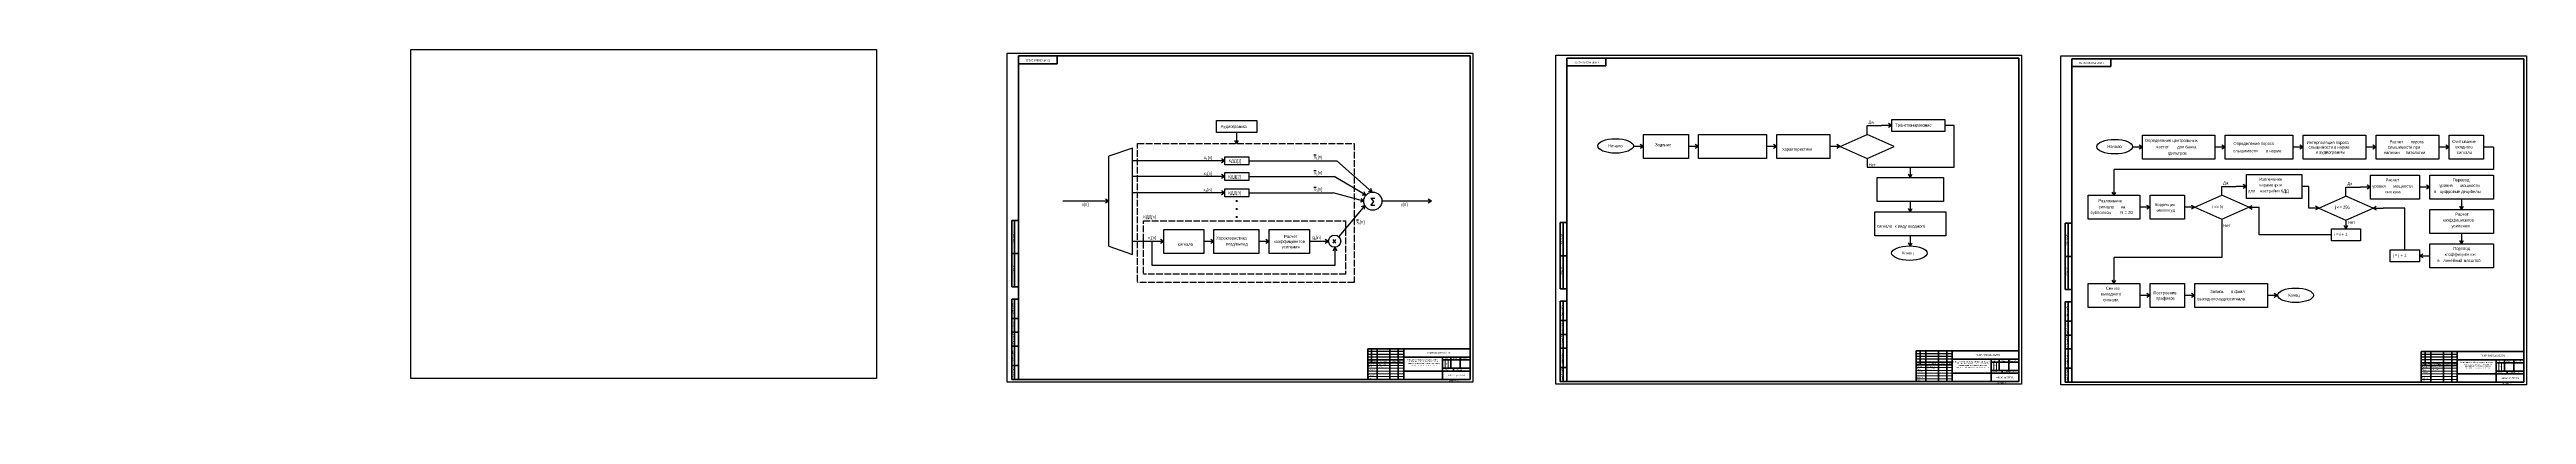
# Model space of a CAD drawing. Extents: x 21 to 4495, y 15 to 674.
import ezdxf

# ---------------------------------------------------------------- set-up
doc = ezdxf.new("R2010")
doc.units = 0
doc.header["$MEASUREMENT"] = 0
doc.linetypes.add('ACAD_ISO02W100', pattern=[15, 12, -3])
doc.layers.get('0').update_dxf_attribs({"linetype": 'CONTINUOUS'})
doc.layers.add('4-текст', color=7, linetype='CONTINUOUS', true_color=0x00ad00)
doc.layers.add('KONTUR', color=7, linetype='CONTINUOUS')
doc.layers.add('PDF_Solid Fills', color=7, linetype='CONTINUOUS')
for name, color, linetype, lineweight in [('Основная', 7, 'CONTINUOUS', 40), ('текст', 7, 'CONTINUOUS', 30), ('тонкая', 7, 'CONTINUOUS', 20)]:
    doc.layers.add(name, color=color, linetype=linetype, lineweight=lineweight)
doc.styles.add('стиль1', font='romans.shx', dxfattribs={"width": 0.75, "oblique": 15, "height": 3.5})

msp = doc.modelspace()

# ---------------------------------------------------------------- hatches: boundary and pattern name
at = {"layer": 'PDF_Solid Fills', "transparency": 33554559}
h = msp.add_hatch(color=0, dxfattribs=at)
h.paths.add_polyline_path([(2164, 369.9), (2164, 373.5), (2167.6, 373.5), (2167.6, 369.9)], flags=0)
h.paths.add_polyline_path([(2164, 384.5), (2164, 388.1), (2167.6, 388.1), (2167.6, 384.5)], flags=0)
h.paths.add_polyline_path([(2164, 399), (2164, 402.7), (2167.6, 402.7), (2167.6, 399)], flags=0)
at = {"layer": 'PDF_Solid Fills', "true_color": 0xffffff, "transparency": 33554559}
h = msp.add_hatch(color=7, dxfattribs=at)
h.paths.add_polyline_path([(22.8, 15.8, 0.024557), (22.8, 15.9)], flags=0)
h.paths.add_polyline_path([(22.8, 15.7, 0.024606), (22.8, 15.8)], flags=0)
h.paths.add_polyline_path([(22.8, 15.7, 0.024582), (22.8, 15.7)], flags=0)
h.paths.add_polyline_path([(22.8, 15.6, 0.02457), (22.8, 15.7)], flags=0)
h.paths.add_polyline_path([(22.7, 15.5, 0.024549), (22.8, 15.6)], flags=0)
h.paths.add_polyline_path([(22.7, 15.5, 0.024592), (22.7, 15.5)], flags=0)
h.paths.add_polyline_path([(22.7, 15.4, 0.024553), (22.7, 15.5)], flags=0)
h.paths.add_polyline_path([(22.6, 15.4, 0.024569), (22.7, 15.4)], flags=0)
h.paths.add_polyline_path([(22.6, 15.3, 0.024551), (22.6, 15.4)], flags=0)
h.paths.add_polyline_path([(22.5, 15.3, 0.024539), (22.6, 15.3)], flags=0)
h.paths.add_polyline_path([(22.5, 15.3, 0.024573), (22.5, 15.3)], flags=0)
h.paths.add_polyline_path([(22.4, 15.2, 0.024585), (22.5, 15.3)], flags=0)
h.paths.add_polyline_path([(22.3, 15.2, 0.024575), (22.4, 15.2)], flags=0)
h.paths.add_polyline_path([(22.3, 15.2, 0.024563), (22.3, 15.2)], flags=0)
h.paths.add_polyline_path([(22.2, 15.2, 0.024584), (22.3, 15.2)], flags=0)
h.paths.add_polyline_path([(22.1, 15.2, 0.024554), (22.2, 15.2)], flags=0)
h.paths.add_polyline_path([(22.1, 15.2, 0.024554), (22.1, 15.2)], flags=0)
h.paths.add_polyline_path([(22, 15.2, 0.024598), (22.1, 15.2)], flags=0)
h.paths.add_polyline_path([(21.9, 15.2, 0.024559), (22, 15.2)], flags=0)
h.paths.add_polyline_path([(21.9, 15.2, 0.024569), (21.9, 15.2)], flags=0)
h.paths.add_polyline_path([(21.8, 15.3, 0.024575), (21.9, 15.2)], flags=0)
h.paths.add_polyline_path([(21.8, 15.3, 0.024549), (21.8, 15.3)], flags=0)
h.paths.add_polyline_path([(21.7, 15.3, 0.024569), (21.8, 15.3)], flags=0)
h.paths.add_polyline_path([(21.7, 15.4, 0.024557), (21.7, 15.3)], flags=0)
h.paths.add_polyline_path([(21.6, 15.4, 0.024556), (21.7, 15.4)], flags=0)
h.paths.add_polyline_path([(21.6, 15.5, 0.024588), (21.6, 15.4)], flags=0)
h.paths.add_polyline_path([(21.5, 15.5, 0.024557), (21.6, 15.5)], flags=0)
h.paths.add_polyline_path([(21.5, 15.6, 0.024539), (21.5, 15.5)], flags=0)
h.paths.add_polyline_path([(21.5, 15.7, 0.024562), (21.5, 15.6)], flags=0)
h.paths.add_polyline_path([(21.5, 15.7, 0.024523), (21.5, 15.7)], flags=0)
h.paths.add_polyline_path([(21.5, 15.8, 0.024567), (21.5, 15.7)], flags=0)
h.paths.add_polyline_path([(21.5, 15.9, 0.024536), (21.5, 15.8)], flags=0)
h.paths.add_polyline_path([(21.5, 15.9, 0.024535), (21.5, 15.9)], flags=0)
h.paths.add_polyline_path([(21.5, 16, 0.024563), (21.5, 15.9)], flags=0)
h.paths.add_polyline_path([(21.5, 16.1, 0.024533), (21.5, 16)], flags=0)
h.paths.add_polyline_path([(21.5, 16.1, 0.024546), (21.5, 16.1)], flags=0)
h.paths.add_polyline_path([(21.5, 16.2, 0.024538), (21.5, 16.1)], flags=0)
h.paths.add_polyline_path([(21.6, 16.2, 0.024556), (21.5, 16.2)], flags=0)
h.paths.add_polyline_path([(21.6, 16.3, 0.024589), (21.6, 16.2)], flags=0)
h.paths.add_polyline_path([(21.7, 16.3, 0.024542), (21.6, 16.3)], flags=0)
h.paths.add_polyline_path([(21.7, 16.4, 0.024539), (21.7, 16.3)], flags=0)
h.paths.add_polyline_path([(21.8, 16.4, 0.024567), (21.7, 16.4)], flags=0)
h.paths.add_polyline_path([(21.8, 16.5, 0.024556), (21.8, 16.4)], flags=0)
h.paths.add_polyline_path([(21.9, 16.5, 0.024584), (21.8, 16.5)], flags=0)
h.paths.add_polyline_path([(21.9, 16.5, 0.024553), (21.9, 16.5)], flags=0)
h.paths.add_polyline_path([(22, 16.5, 0.024562), (21.9, 16.5)], flags=0)
h.paths.add_polyline_path([(22.1, 16.5, 0.024558), (22, 16.5)], flags=0)
h.paths.add_polyline_path([(22.1, 16.5, 0.02453), (22.1, 16.5)], flags=0)
h.paths.add_polyline_path([(22.2, 16.5, 0.02453), (22.1, 16.5)], flags=0)
h.paths.add_polyline_path([(22.3, 16.5, 0.024565), (22.2, 16.5)], flags=0)
h.paths.add_polyline_path([(22.3, 16.5, 0.024566), (22.3, 16.5)], flags=0)
h.paths.add_polyline_path([(22.4, 16.5, 0.02456), (22.3, 16.5)], flags=0)
h.paths.add_polyline_path([(22.5, 16.5, 0.024548), (22.4, 16.5)], flags=0)
h.paths.add_polyline_path([(22.5, 16.4, 0.024587), (22.5, 16.5)], flags=0)
h.paths.add_polyline_path([(22.6, 16.4, 0.024543), (22.5, 16.4)], flags=0)
h.paths.add_polyline_path([(22.6, 16.3, 0.024556), (22.6, 16.4)], flags=0)
h.paths.add_polyline_path([(22.7, 16.3, 0.024541), (22.6, 16.3)], flags=0)
h.paths.add_polyline_path([(22.7, 16.2, 0.024554), (22.7, 16.3)], flags=0)
h.paths.add_polyline_path([(22.7, 16.2, 0.024581), (22.7, 16.2)], flags=0)
h.paths.add_polyline_path([(22.8, 16.1, 0.024559), (22.7, 16.2)], flags=0)
h.paths.add_polyline_path([(22.8, 16.1, 0.024561), (22.8, 16.1)], flags=0)
h.paths.add_polyline_path([(22.8, 16, 0.024573), (22.8, 16.1)], flags=0)
h.paths.add_polyline_path([(22.8, 15.9, 0.024583), (22.8, 16)], flags=0)
h.paths.add_polyline_path([(22.8, 15.9, 0.024557), (22.8, 15.9)], flags=0)

# ---------------------------------------------------------------- linework, layer by layer
at = {"linetype": 'ByBlock'}
for p, q in [((3304.4, 520.9), (3304.4, 536.9)), ((3304.4, 536.9), (3330.4, 536.9)), ((3348.9, 536.9), (3330.4, 536.9)), ((3461.5, 536.9), (3444.8, 536.9)), ((3461.5, 461.6), (3461.5, 536.9)), ((1977.5, 496.2), (1935, 481.6)), ((1977.5, 304.3), (1977.5, 496.2)), ((2165.9, 504.3), (2165.9, 524.2)), ((2900.3, 499.2), (2882.3, 499.2)), ((3000.1, 499.2), (2981.7, 499.2)), ((3141.2, 499.2), (3122.7, 499.2)), ((3255.6, 499.2), (3237.1, 499.2)), ((3255.6, 499.2), (3304.4, 520.9)), ((3255.6, 499.2), (3304.4, 477.6)), ((3353.3, 499.2), (3304.4, 520.9)), ((3304.4, 477.6), (3353.3, 499.2)), ((3802, 498), (3784, 498)), ((3951.1, 498), (3932.6, 498)), ((4092.2, 498), (4073.7, 498)), ((4223.9, 498), (4205.5, 498)), ((4355.7, 498), (4337.2, 498)), ((4436.2, 498), (4417.7, 498)), ((4436.2, 498), (4436.2, 457.7)), ((1935, 318.9), (1935, 481.6)), ((2144.2, 473.3), (1977.5, 473.3)), ((2187.8, 473.3), (2346.6, 473.3)), ((2410.4, 416.6), (2346.7, 473.2)), ((3304.4, 477.6), (3304.4, 461.6)), ((3304.4, 461.6), (3461.5, 461.6)), ((3382.6, 443.1), (3382.6, 461.6)), ((4436.2, 457.7), (3750.5, 457.7)), ((3750.5, 411), (3750.5, 457.7)), ((2144.2, 445), (1977.5, 445)), ((2144.2, 415.4), (1977.5, 415.4)), ((2187.8, 445), (2341.7, 445)), ((2187.8, 415.4), (2339.8, 415.4)), ((2395.3, 400.4), (2339.8, 415.4)), ((2399.2, 411.3), (2341.7, 445)), ((2407.9, 405.9), (2413.1, 399.6)), ((2407.9, 405.9), (2415.3, 405.9)), ((3896.2, 389.3), (3945, 411)), ((3945, 411), (3945, 427)), ((3945, 427), (3971, 427)), ((3993.9, 389.3), (3945, 411)), ((3989.5, 427), (3971, 427)), ((4102.1, 427), (4089.9, 427)), ((4102.1, 388), (4102.1, 427)), ((4120.6, 388), (4169.4, 409.7)), ((4169.4, 409.7), (4169.4, 425.7)), ((4169.4, 425.7), (4195.4, 425.7)), ((4218.3, 387.9), (4169.4, 409.7)), ((4213.9, 425.7), (4195.4, 425.7)), ((4320.7, 425.7), (4302.2, 425.7)), ((4378.5, 385.5), (4378.5, 404)), ((1935, 400.2), (1851.7, 400.2)), ((2397.2, 392.8), (2350.2, 336.3)), ((2413.1, 399.6), (2407.9, 393)), ((2407.9, 393), (2415.3, 393)), ((2517.6, 400.4), (2428, 400.4)), ((3382.6, 381.2), (3382.6, 399.7)), ((3815.7, 389.3), (3797.2, 389.3)), ((3896.2, 389.3), (3877.7, 389.3)), ((3896.2, 389.3), (3945, 367.7)), ((3945, 367.7), (3993.9, 389.3)), ((3945, 367.7), (3945, 351.7)), ((3993.9, 389.3), (4012.4, 389.3)), ((4012.4, 339.5), (4012.4, 389.3)), ((4120.6, 388), (4102.1, 388)), ((4120.6, 388), (4169.4, 366.3)), ((4169.4, 366.3), (4218.3, 387.9)), ((4169.4, 366.3), (4169.4, 350.3)), ((4218.3, 387.9), (4236.8, 387.9)), ((4275.9, 387.9), (4236.8, 387.9)), ((4275.9, 312.7), (4275.9, 387.9)), ((1935, 318.9), (1977.5, 304.3)), ((2033.9, 327.7), (1977.5, 327.7)), ((2012.9, 284), (2012.9, 327.7)), ((2124.7, 327.7), (2106.7, 327.7)), ((2224.5, 327.7), (2206, 327.7)), ((2331.6, 327.7), (2297.3, 327.4)), ((2340.2, 324.4), (2344.8, 331.1)), ((2345, 324.3), (2340.3, 331.1)), ((2343.2, 316.8), (2343.2, 284)), ((3382.6, 319.3), (3382.6, 337.8)), ((3945, 351.7), (3945, 298.5)), ((4143.1, 339.5), (4012.4, 339.5)), ((4378.5, 323.6), (4378.5, 342.1)), ((2343.2, 284), (2012.9, 284)), ((3945, 298.5), (3750.5, 298.5)), ((3750.5, 251.8), (3750.5, 298.5)), ((4302.2, 301.9), (4320.7, 301.9)), ((3815.7, 230.1), (3797.2, 230.1)), ((3896.2, 230.1), (3877.7, 230.1)), ((4045.5, 230.1), (4027.5, 230.1))]:
    msp.add_line(p, q, dxfattribs=at)
at = {"linetype": 'ACAD_ISO02W100'}
for p, q in [((3348.9, 536.9), (3343, 540.4)), ((3348.9, 536.9), (3343, 533.4)), ((1986.8, 255.5), (1986.8, 504.3)), ((1986.8, 504.3), (2378, 504.3)), ((2165.9, 504.3), (2162.4, 510.2)), ((2165.9, 504.3), (2169.3, 510.2)), ((2378, 504.3), (2378, 253.7)), ((2900.3, 499.2), (2894.4, 502.7)), ((2900.3, 499.2), (2894.4, 495.7)), ((3000.1, 499.2), (2994.2, 502.7)), ((3000.1, 499.2), (2994.2, 495.7)), ((3141.2, 499.2), (3135.3, 502.7)), ((3141.2, 499.2), (3135.3, 495.7)), ((3255.6, 499.2), (3249.7, 502.7)), ((3255.6, 499.2), (3249.7, 495.7)), ((3802, 498), (3796.1, 501.5)), ((3802, 498), (3796.1, 494.5)), ((3951.1, 498), (3945.2, 501.5)), ((3951.1, 498), (3945.2, 494.5)), ((4092.2, 498), (4086.3, 501.5)), ((4092.2, 498), (4086.3, 494.5)), ((4223.9, 498), (4218, 501.5)), ((4223.9, 498), (4218, 494.5)), ((4355.7, 498), (4349.8, 501.5)), ((4355.7, 498), (4349.8, 494.5)), ((2144.2, 473.3), (2138.3, 476.7)), ((2144.2, 473.3), (2138.3, 469.8)), ((2144.2, 445), (2138.3, 448.4)), ((3382.6, 443.1), (3379.1, 449)), ((3382.6, 443.1), (3386, 449)), ((1935, 400.2), (1929.1, 403.7)), ((2144.2, 445), (2138.3, 441.5)), ((2144.2, 415.4), (2138.3, 418.9)), ((2144.2, 415.4), (2138.3, 412)), ((2395.3, 400.4), (2390.5, 405.3)), ((2399.2, 411.3), (2392.4, 411.3)), ((2399.2, 411.3), (2395.9, 417.3)), ((2410.4, 416.6), (2403.7, 417.9)), ((2410.4, 416.6), (2408.3, 423.1)), ((2517.6, 400.4), (2511.7, 403.8)), ((3750.5, 411), (3747.1, 416.9)), ((3750.5, 411), (3754, 416.9)), ((3989.5, 427), (3983.6, 430.5)), ((3989.5, 427), (3983.6, 423.5)), ((4213.9, 425.7), (4208, 429.1)), ((4213.9, 425.7), (4208, 422.2)), ((4320.7, 425.7), (4314.8, 429.1)), ((4320.7, 425.7), (4314.8, 422.2)), ((1935, 400.2), (1929.1, 396.8)), ((1997.5, 269.6), (1997.5, 364.6)), ((1997.5, 364.6), (2362.6, 364.6)), ((2362.6, 364.6), (2362.6, 268.6)), ((2395.3, 400.4), (2388.7, 398.6)), ((2397.2, 392.8), (2390.8, 390.4)), ((2397.2, 392.8), (2396.1, 386)), ((2517.6, 400.4), (2511.7, 396.9)), ((3382.6, 381.2), (3379.1, 387.1)), ((3382.6, 381.2), (3386, 387.1)), ((3815.7, 389.3), (3809.8, 392.8)), ((3815.7, 389.3), (3809.8, 385.8)), ((3896.2, 389.3), (3890.3, 392.8)), ((3896.2, 389.3), (3890.3, 385.8)), ((3993.9, 389.3), (3999.8, 392.8)), ((3993.9, 389.3), (3999.8, 385.8)), ((4120.6, 388), (4114.7, 391.4)), ((4120.6, 388), (4114.7, 384.5)), ((4218.3, 387.9), (4224.2, 391.4)), ((4218.3, 387.9), (4224.2, 384.5)), ((4378.5, 385.5), (4375, 391.4)), ((4378.5, 385.5), (4381.9, 391.4)), ((2033.9, 327.7), (2028, 331.1)), ((2033.9, 327.7), (2028, 324.2)), ((2124.7, 327.7), (2118.8, 331.1)), ((2124.7, 327.7), (2118.8, 324.2)), ((2224.5, 327.7), (2218.6, 331.1)), ((2224.5, 327.7), (2218.6, 324.2)), ((2331.6, 327.7), (2325.7, 331.1)), ((2331.6, 327.7), (2325.7, 324.2)), ((2343.2, 316.8), (2339.7, 310.9)), ((2343.2, 316.8), (2346.7, 310.9)), ((3382.6, 319.3), (3379.1, 325.2)), ((3382.6, 319.3), (3386, 325.2)), ((4169.4, 350.3), (4166, 356.2)), ((4169.4, 350.3), (4172.9, 356.2)), ((4378.5, 323.6), (4375, 329.5)), ((4378.5, 323.6), (4381.9, 329.5)), ((2362.6, 268.6), (1997.5, 268.6)), ((4302.2, 301.9), (4308.1, 305.3)), ((4302.2, 301.9), (4308.1, 298.4)), ((2378, 253.7), (1986.8, 253.7)), ((3750.5, 251.8), (3747.1, 257.7)), ((3750.5, 251.8), (3754, 257.7)), ((3815.7, 230.1), (3809.8, 233.5)), ((3815.7, 230.1), (3809.8, 226.6)), ((3896.2, 230.1), (3890.3, 233.5)), ((3896.2, 230.1), (3890.3, 226.6)), ((4045.5, 230.1), (4039.6, 233.5)), ((4045.5, 230.1), (4039.6, 226.6))]:
    msp.add_line(p, q, dxfattribs=at)
for p, q in [((2467.5, 128.6), (2402.5, 128.6)), ((2467.5, 123.6), (2402.5, 123.6)), ((2467.5, 118.6), (2402.5, 118.6)), ((3458.3, 124.8), (3393.3, 124.8)), ((3458.3, 119.8), (3393.3, 119.8)), ((3458.3, 114.8), (3393.3, 114.8)), ((4370.5, 123.6), (4305.5, 123.6)), ((4370.5, 118.6), (4305.5, 118.6)), ((4370.5, 113.6), (4305.5, 113.6)), ((2537.5, 78.6), (2537.5, 78.6)), ((3528.3, 74.8), (3528.3, 74.8)), ((4440.5, 73.6), (4440.5, 73.6))]:
    msp.add_line(p, q)
at = {"lineweight": 50}
for p, q in [((2467.5, 113.6), (2402.5, 113.6)), ((2467.5, 108.6), (2402.5, 108.6)), ((3458.3, 109.8), (3393.3, 109.8)), ((3458.3, 104.8), (3393.3, 104.8)), ((4370.5, 108.6), (4305.5, 108.6)), ((4370.5, 103.6), (4305.5, 103.6))]:
    msp.add_line(p, q, dxfattribs=at)
at = {"linetype": 'ByBlock'}
for points in [[(2202.1, 524.2), (2129.6, 524.2), (2129.6, 546), (2202.1, 546)], [(3444.8, 526.1), (3348.9, 526.1), (3348.9, 547.8), (3444.8, 547.8)], [(2981.7, 477.5), (2900.3, 477.5), (2900.3, 520.9), (2981.7, 520.9)], [(3122.7, 477.5), (3000.1, 477.5), (3000.1, 520.9), (3122.7, 520.9)], [(3237.1, 477.5), (3141.2, 477.5), (3141.2, 520.9), (3237.1, 520.9)], [(3932.6, 476.3), (3802, 476.3), (3802, 519.7), (3932.6, 519.7)], [(4073.7, 476.3), (3951.1, 476.3), (3951.1, 519.7), (4073.7, 519.7)], [(4205.5, 476.3), (4092.2, 476.3), (4092.2, 519.7), (4205.5, 519.7)], [(4337.2, 476.3), (4223.9, 476.3), (4223.9, 519.7), (4337.2, 519.7)], [(4417.7, 476.3), (4355.7, 476.3), (4355.7, 519.7), (4417.7, 519.7)], [(2187.8, 466), (2144.2, 466), (2144.2, 480.5), (2187.8, 480.5)], [(2187.8, 437.7), (2144.2, 437.7), (2144.2, 452.2), (2187.8, 452.2)], [(4089.9, 405.3), (3989.5, 405.3), (3989.5, 448.7), (4089.9, 448.7)], [(2187.8, 408.1), (2144.2, 408.1), (2144.2, 422.7), (2187.8, 422.7)], [(3442.3, 399.7), (3322.8, 399.7), (3322.8, 443.1), (3442.3, 443.1)], [(3797.2, 367.6), (3703.8, 367.6), (3703.8, 411), (3797.2, 411)], [(3877.7, 367.6), (3815.7, 367.6), (3815.7, 411), (3877.7, 411)], [(4302.2, 404), (4213.9, 404), (4213.9, 447.4), (4302.2, 447.4)], [(4436.2, 404), (4320.7, 404), (4320.7, 447.4), (4436.2, 447.4)], [(3446.5, 337.8), (3318.6, 337.8), (3318.6, 381.2), (3446.5, 381.2)], [(4436.2, 342.1), (4320.7, 342.1), (4320.7, 385.5), (4436.2, 385.5)], [(2106.7, 306), (2033.9, 306), (2033.9, 349.4), (2106.7, 349.4)], [(2206, 306), (2124.7, 306), (2124.7, 349.4), (2206, 349.4)], [(2297.3, 306), (2224.5, 306), (2224.5, 349.4), (2297.3, 349.4)], [(4195.8, 328.6), (4143.1, 328.6), (4143.1, 350.3), (4195.8, 350.3)], [(4436.2, 280.2), (4320.7, 280.2), (4320.7, 323.6), (4436.2, 323.6)], [(4302.2, 291), (4249.5, 291), (4249.5, 312.7), (4302.2, 312.7)], [(3797.2, 208.4), (3703.8, 208.4), (3703.8, 251.8), (3797.2, 251.8)], [(3877.7, 208.4), (3815.7, 208.4), (3815.7, 251.8), (3877.7, 251.8)], [(4027.5, 208.4), (3896.2, 208.4), (3896.2, 251.8), (4027.5, 251.8)]]:
    msp.add_lwpolyline(points, close=True, dxfattribs=at)
for centre, radius in [((2411.6, 400.4), 16.4), ((2342.7, 328.2), 11)]:
    msp.add_circle(centre, radius, dxfattribs=at)
for centre in [(2850.1, 500.1), (3751.8, 498.8), (3381, 306.5), (4078.4, 230.4)]:
    msp.add_ellipse(centre, major_axis=(32.2, 0), ratio=0.40625, dxfattribs=at)
at = {"layer": 'KONTUR'}
for p, q in [((674.1, 80.2), (674.1, 674.2)), ((674.1, 674.2), (1515.1, 674.2)), ((1515.1, 674.2), (1515.1, 80.2)), ((1751.5, 73.6), (1751.5, 667.6)), ((1751.5, 667.6), (2592.5, 667.6)), ((2592.5, 667.6), (2592.5, 73.6)), ((2742.3, 69.8), (2742.3, 663.8)), ((2742.3, 663.8), (3583.3, 663.8)), ((3583.3, 663.8), (3583.3, 69.8)), ((3654.5, 68.6), (3654.5, 662.6)), ((3654.5, 662.6), (4495.5, 662.6)), ((4495.5, 662.6), (4495.5, 68.6)), ((1515.1, 80.2), (674.1, 80.2)), ((2592.5, 73.6), (1751.5, 73.6)), ((3583.3, 69.8), (2742.3, 69.8)), ((4495.5, 68.6), (3654.5, 68.6))]:
    msp.add_line(p, q, dxfattribs=at)
at = {"layer": 'Основная'}
for p, q in [((1771.5, 118.6), (1771.5, 662.6)), ((2587.5, 662.6), (1771.5, 662.6)), ((1841.5, 648.6), (1771.5, 648.6)), ((1841.5, 648.6), (1841.5, 662.6)), ((2587.5, 78.6), (2587.5, 662.6)), ((2762.3, 114.8), (2762.3, 658.8)), ((3578.3, 658.8), (2762.3, 658.8)), ((2832.3, 644.8), (2762.3, 644.8)), ((2832.3, 644.8), (2832.3, 658.8)), ((3578.3, 74.8), (3578.3, 658.8)), ((3674.5, 113.6), (3674.5, 657.6)), ((4490.5, 657.6), (3674.5, 657.6)), ((3744.5, 643.6), (3674.5, 643.6)), ((3744.5, 643.6), (3744.5, 657.6)), ((4490.5, 73.6), (4490.5, 657.6)), ((1759.5, 365.6), (1759.5, 245.6)), ((1771.5, 365.6), (1759.5, 365.6)), ((1764.5, 245.6), (1764.5, 365.6)), ((2750.3, 361.8), (2750.3, 241.8)), ((2762.3, 361.8), (2750.3, 361.8)), ((2755.3, 241.8), (2755.3, 361.8)), ((3662.5, 360.6), (3662.5, 240.6)), ((3674.5, 360.6), (3662.5, 360.6)), ((3667.5, 240.6), (3667.5, 360.6)), ((1771.5, 305.6), (1759.5, 305.6)), ((2762.3, 301.8), (2750.3, 301.8)), ((3674.5, 300.6), (3662.5, 300.6)), ((1771.5, 245.6), (1759.5, 245.6)), ((2762.3, 241.8), (2750.3, 241.8)), ((3674.5, 240.6), (3662.5, 240.6)), ((1759.5, 78.6), (1759.5, 223.6)), ((1771.5, 223.6), (1759.5, 223.6)), ((1771.5, 188.6), (1759.5, 188.6)), ((1764.5, 78.6), (1764.5, 223.6)), ((2750.3, 74.8), (2750.3, 219.8)), ((2762.3, 219.8), (2750.3, 219.8)), ((2762.3, 184.8), (2750.3, 184.8)), ((2755.3, 74.8), (2755.3, 219.8)), ((3662.5, 73.6), (3662.5, 218.6)), ((3674.5, 218.6), (3662.5, 218.6)), ((3674.5, 183.6), (3662.5, 183.6)), ((3667.5, 73.6), (3667.5, 218.6)), ((1771.5, 163.6), (1759.5, 163.6)), ((1771.5, 138.6), (1759.5, 138.6)), ((2762.3, 159.8), (2750.3, 159.8)), ((2762.3, 134.8), (2750.3, 134.8)), ((3674.5, 158.6), (3662.5, 158.6)), ((1771.5, 103.6), (1759.5, 103.6)), ((1771.5, 78.6), (1771.5, 118.6)), ((2402.5, 133.6), (2402.5, 78.6)), ((2587.5, 133.6), (2402.5, 133.6)), ((2409.5, 108.6), (2409.5, 133.6)), ((2419.5, 133.6), (2419.5, 78.6)), ((2442.5, 78.6), (2442.5, 133.6)), ((2457.5, 133.6), (2457.5, 78.6)), ((2467.5, 133.6), (2467.5, 78.6)), ((2467.5, 118.6), (2587.5, 118.6)), ((2587.5, 93.6), (2467.5, 93.6)), ((2537.5, 118.6), (2537.5, 78.6)), ((2537.5, 113.6), (2587.5, 113.6)), ((2587.5, 98.6), (2537.5, 98.6)), ((2552.5, 118.6), (2552.5, 98.6)), ((2557.5, 98.6), (2557.5, 93.6)), ((2569.5, 118.6), (2569.5, 98.6)), ((2762.3, 99.8), (2750.3, 99.8)), ((2762.3, 74.8), (2762.3, 114.8)), ((3393.3, 129.8), (3393.3, 74.8)), ((3578.3, 129.8), (3393.3, 129.8)), ((3400.3, 104.8), (3400.3, 129.8)), ((3410.3, 129.8), (3410.3, 74.8)), ((3433.3, 74.8), (3433.3, 129.8)), ((3448.3, 129.8), (3448.3, 74.8)), ((3458.3, 129.8), (3458.3, 74.8)), ((3458.3, 114.8), (3578.3, 114.8)), ((3578.3, 89.8), (3458.3, 89.8)), ((3528.3, 114.8), (3528.3, 74.8)), ((3528.3, 109.8), (3578.3, 109.8)), ((3578.3, 94.8), (3528.3, 94.8)), ((3543.3, 114.8), (3543.3, 94.8)), ((3548.3, 94.8), (3548.3, 89.8)), ((3560.3, 114.8), (3560.3, 94.8)), ((3674.5, 133.6), (3662.5, 133.6)), ((3674.5, 98.6), (3662.5, 98.6)), ((3674.5, 73.6), (3674.5, 113.6)), ((4305.5, 128.6), (4305.5, 73.6)), ((4490.5, 128.6), (4305.5, 128.6)), ((4312.5, 103.6), (4312.5, 128.6)), ((4322.5, 128.6), (4322.5, 73.6)), ((4345.5, 73.6), (4345.5, 128.6)), ((4360.5, 128.6), (4360.5, 73.6)), ((4370.5, 128.6), (4370.5, 73.6)), ((4370.5, 113.6), (4490.5, 113.6)), ((4440.5, 113.6), (4440.5, 73.6)), ((4440.5, 108.6), (4490.5, 108.6)), ((4490.5, 93.6), (4440.5, 93.6)), ((4455.5, 113.6), (4455.5, 93.6)), ((4460.5, 93.6), (4460.5, 88.6)), ((4472.5, 113.6), (4472.5, 93.6)), ((2587.5, 78.6), (1759.5, 78.6)), ((3578.3, 74.8), (2750.3, 74.8)), ((4490.5, 73.6), (3662.5, 73.6)), ((4490.5, 88.6), (4370.5, 88.6))]:
    msp.add_line(p, q, dxfattribs=at)
at = {"layer": 'тонкая'}
for p, q in [((2402.5, 103.6), (2467.5, 103.6)), ((2467.5, 98.6), (2402.5, 98.6)), ((2467.5, 93.6), (2402.5, 93.6)), ((2542.5, 113.4), (2542.5, 98.6)), ((2547.6, 113.4), (2547.6, 98.6)), ((3393.3, 99.8), (3458.3, 99.8)), ((3458.3, 94.8), (3393.3, 94.8)), ((3458.3, 89.8), (3393.3, 89.8)), ((3533.2, 109.6), (3533.2, 94.8)), ((3538.3, 109.6), (3538.3, 94.8)), ((4305.5, 98.6), (4370.5, 98.6)), ((4370.5, 93.6), (4305.5, 93.6)), ((4445.5, 108.3), (4445.5, 93.6)), ((4450.5, 108.3), (4450.5, 93.6)), ((4370.5, 88.6), (4305.5, 88.6))]:
    msp.add_line(p, q, dxfattribs=at)
for points in [[(2402.5, 88.6), (2467.5, 88.6)], [(2402.5, 83.6), (2467.5, 83.6)], [(3393.3, 84.8), (3458.3, 84.8)], [(3393.3, 79.8), (3458.3, 79.8)], [(4305.5, 83.6), (4370.5, 83.6)], [(4305.5, 78.6), (4370.5, 78.6)]]:
    msp.add_lwpolyline(points, dxfattribs=at)

# ---------------------------------------------------------------- texts
at = {"linetype": 'ACAD_ISO02W100', "char_height": 5.396, "attachment_point": 1}
for s, width, gutter_width, heights, insert in [('{\\Ftxt|c204;Аудиограмма}', 14.46, 32.9, [4.42], (2136.9, 538.1)), ('\\pxi-6,l10,t10;{\\Ftxt|c204;Да}', 52.04, 30.7, [4.09], (3285.3, 546)), ('\\pxi-7,l10,t10;{\\Ftxt|c204;Транспонирование}', 14.46, 59.6, [4.42], (3339.1, 540.5)), ('{\\Ftxt|c204;Начало }', 14.46, 20.5, [4.42], (2836.8, 503.1)), ('{\\Ftxt|c204;Задание  }', 14.46, 30.2, [4.42], (2921.4, 505)), ('\\pxi-7,l10,t10;{\\Ftxt|c204;характеристики}', 14.46, 59.6, [4.42], (3135.3, 497)), ('{\\Ftxt|c204;Начало }', 14.46, 20.5, [4.42], (3738.4, 501.8)), ('\\pxi-13,l14,t1;{\\Ftxt|c204;Определение центральных}', 135.323, 30.2, [4.42], (3800.8, 512.8)), ('\\pxi1,l1,t1,9;{\\Ftxt|c204;частот^Iдля банка}', 101.4, 30.2, [4.42], (3816, 501)), ('\\pxi-3,l4,t4;{\\Ftxt|c204;слышимости^Iв норме}', 101.4, 30.2, [4.42], (3960.3, 494.1)), ('\\pxi-13,l14,t1;{\\Ftxt|c204;Определение порога}', 135.323, 30.2, [4.42], (3960.7, 507.2)), ('\\pxi-8,l10,t10;{\\Ftxt|c204;Интерполяция порога }', 117.669, 39.8, [4.42], (4087.8, 509.1)), ('\\pxi-7,l10,t10;{\\Ftxt|c204;слышимости в норме }', 216.479, 59.6, [4.42], (4085.7, 500.6)), ('\\pxi-7,l10,t10;{\\Ftxt|c204;слышимости при}', 117.976, 59.6, [4.42], (4228.9, 500.6)), ('\\pxi-7,l10,t10;{\\Ftxt|c204;Расчет^Iпорога }', 117.669, 39.8, [4.42], (4232.2, 510.3)), ('\\pxi-7,l10,t10;{\\Ftxt|c204;Считывание}', 117.669, 39.8, [4.42], (4345.2, 510.7)), ('\\pxi-7,l10,t10;{\\Ftxt|c204;входного}', 117.976, 59.6, [4.42], (4351.1, 501)), ('\\A1;\\pxi-3,l4,t4;x{\\H0.7x;\\S^ 2;}[n]', 31.061, 32.9, [2.8], (2100.9, 453.3)), ('\\A1;\\pxi-3,l4,t4;x{\\Ftxt|c204;\\H0.7x;\\S^ 1;}[n]', 31.061, 32.9, [2.8], (2101.4, 481.7)), ('\\pxi-3,l4,t4;{\\Ftxt|c204;КДД}[{\\Ftxt|c204;2}]', 31.061, 32.9, [2.8], (2145.2, 447.2)), ('\\pxi-3,l4,t4;{\\Ftxt|c204;КДД}[{\\Ftxt|c204;1}]', 31.061, 32.9, [2.8], (2145.9, 476)), ('\\A1;\\pxi-3,l4,t4;{\\Ox\\Ftxt|c204;\\H0.7x;\\o\\S^ 1;}[n]', 31.061, 32.9, [2.8], (2300, 483.1)), ('\\A1;\\pxi-3,l4,t4;{\\Ox\\H0.7x;\\o\\S^ 2;}[n]', 31.061, 32.9, [2.8], (2300, 454.4)), ('\\pxi-6,l10,t10;{\\Ftxt|c204;Нет}', 52.04, 30.7, [4.09], (3285.7, 468.9)), ('\\pxi1,l1,t1,9;{\\Ftxt|c204;фильтров}', 101.4, 30.2, [4.42], (3836.8, 489.7)), ('\\A1;\\pxi-3,l4,t4;x{\\H0.7x;\\S^ 3;}[n]', 31.061, 32.9, [2.8], (2100.3, 423.7)), ('\\pxi-3,l4,t4;{\\Ftxt|c204;КДД}[{\\Ftxt|c204;3}]', 31.061, 32.9, [2.8], (2145.4, 417.9)), ('\\A1;\\pxi-3,l4,t4;{\\Ox\\H0.7x;\\o\\S^ 3;}[n]', 31.061, 32.9, [2.8], (2300, 424.6)), ('\\pxi-13,l14,t1;{\\Ftxt|c204;Разложение  }', 62.56, 30.2, [0.166], (3716.9, 403.7)), ('\\pxi-6,l10,t10;{\\Ftxt|c204;Да}', 52.04, 30.7, [4.09], (3925.9, 436.1)), ('\\pxi-4,l5,t5;{\\Ftxt|c204;для^Iнастройки КДД}', 103.46, 59.6, [4.42], (3987.3, 421.5)), ('\\pxi-3,l4,t4;{\\Ftxt|c204;Извлечение^I}', 117.259, 59.6, [4.42], (4007.2, 442.7)), ('\\pxi-6,l10,t10;{\\Ftxt|c204;Да}', 52.04, 30.7, [4.09], (4150.3, 434.7)), ('\\pxi-4,l5,t5;{\\Ftxt|c204;сигнала}', 103.46, 59.6, [4.42], (4235.2, 420.2)), ('\\pxi-3,l4,t4;{\\Ftxt|c204;Расчет}', 117.259, 59.6, [4.42], (4235.5, 441.4)), ('\\pxi-3,l5,t4;{\\Ftxt|c204;в^Iцифровые децибелы}', 115.412, 59.6, [4.42], (4317.7, 420.4)), ('\\pxi-3,l4,t4;{\\Ftxt|c204;Перевод}', 41.91, 59.6, [5.97], (4356.7, 441.6)), ('\\A1;\\pxi-3,l4,t4;x[n]', 31.061, 32.9, [2.8], (1880.8, 397.3)), ('\\pxi-3,l4,t4;{\\Ftxt|c204;КДД}[n]', 38.455, 32.9, [2.24], (1991.9, 374.5)), ('\\A1;\\pxi-3,l4,t4;{\\Ox\\H0.7x;\\o\\S^ k;}[n]', 31.061, 32.9, [2.8], (2376.7, 365.6)), ('\\A1;\\pxi-3,l4,t4;y[n]', 31.061, 32.9, [2.8], (2456.9, 397.2)), ('\\pxi-3,l5,t5;{\\Ftxt|c204;субполосы^I}N = 20', 101.4, 30.2, [4.42], (3697.4, 382.7)), ('\\pxi-3,l4,t4;{\\Ftxt|c204;сигнала^I на}', 101.4, 30.2, [4.42], (3717.3, 392.8)), ('\\pxi-7,l10,t10;{\\Ftxt|c204;Коррекция}', 117.669, 39.8, [4.42], (3808.2, 396.8)), ('\\pxi-7,l10,t10;{\\Ftxt|c204;амплитуд}', 117.976, 59.6, [4.42], (3811.1, 387.1)), ('\\pxi-7,l10,t10;i <= N', 95.808, 43.3, [4.42], (3911.2, 392.9)), ('\\pxi-6,l10,t10;{\\Ftxt|c204;Нет}', 52.04, 30.7, [4.09], (3926.3, 359)), ('\\pxi-7,l10,t10;j <= 256', 95.808, 43.3, [4.42], (4133.2, 392.1)), ('\\pxi-6,l10,t10;{\\Ftxt|c204;Нет}', 52.04, 30.7, [4.09], (4151.4, 364.6)), ('\\pxi-3,l4,t4;{\\Ftxt|c204;Расчет}', 117.259, 59.6, [4.42], (4361.3, 379.5)), ('\\A1;\\pxi-3,l4,t4;x{\\H0.7x;\\S^ k;}[n]', 31.061, 32.9, [2.8], (2000.1, 337.2)), ('\\pxi-3,l4,qc,t4;{\\Ftxt|c204;сигнала }', 14.46, 20.5, [4.42], (2063.4, 325.3)), ('{\\Ftxt|c204;Характеристика }', 14.46, 20.5, [4.42], (2128.6, 336.4)), ('\\pxi-3,l4,qc,t4;{\\Ftxt|c204;вход/выход }', 14.46, 20.5, [4.42], (2155.8, 325.9)), ('\\pxi-3,l4,qc,t4;{\\Ftxt|c204;коэффициентов }', 14.46, 20.5, [4.42], (2251, 330.2)), ('\\pxi-3,l4,qc,t4;{\\Ftxt|c204;усиления }', 14.46, 20.5, [4.42], (2253.4, 320.6)), ('\\pxi-3,l4,qc,t4;{\\Ftxt|c204;Расчет }', 39.961, 20.5, [5.38], (2240.9, 339.4)), ('\\A1;\\pxi-3,l4,t4;g{\\H0.7x;\\S^ k;}[n]', 31.061, 32.9, [2.8], (2297, 337.6)), ('\\pxi-6,l10,t10;{\\Ftxt|c204;сигнала^Iк виду входного}', 151.446, 173.1, [4.42], (3300.6, 358.1)), ('\\pxi-4,l5,t5;{\\Ftxt|c204;усиления}', 103.46, 59.6, [4.42], (4354.7, 358.3)), ('\\pxi-3,l4,t4;{\\Ftxt|c204;Перевод}', 41.91, 59.6, [5.97], (4357.9, 317.8)), ('{\\Ftxt|c204;Конец }', 14.46, 20.5, [4.42], (3367.7, 309.5)), ('\\pxi-3,l5,t4;{\\Ftxt|c204;в^Iлинейный масштаб}', 115.412, 59.6, [4.42], (4323.7, 296)), ('\\pxi-3,l4,t4;{\\Ftxt|c204;выходного}', 101.4, 30.2, [4.42], (3721.2, 235.6)), ('\\pxi-3,l5,t5;{\\Ftxt|c204;сигнала}', 101.4, 30.2, [4.42], (3720.3, 225)), ('\\pxi-13,l14,t1;{\\Ftxt|c204;Синтез  }', 62.56, 30.2, [0.166], (3730.4, 245.7)), ('\\pxi-7,l10,t10;{\\Ftxt|c204;Построение}', 117.669, 39.8, [4.42], (3805.6, 237.6)), ('\\pxi-7,l10,t10;{\\Ftxt|c204;графиков}', 117.976, 59.6, [4.42], (3811.1, 227.9)), ('\\pxi-3,l4,t4;{\\Ftxt|c204;выходного^Iаудиосигнала}', 135.313, 30.2, [4.42], (3895.9, 226.7)), ('\\pxi-12,l14,t9;{\\Ftxt|c204;Запись^Iв файл}', 135.323, 30.2, [4.42], (3913.3, 239.8)), ('{\\Ftxt|c204;Конец }', 14.46, 20.5, [4.42], (4065.1, 233.4))]:
    msp.add_mtext_dynamic_manual_height_columns(s, width=width, gutter_width=gutter_width, heights=heights, dxfattribs=dict(at, insert=insert))
at = {"linetype": 'ByBlock', "attachment_point": 1}
for s, insert, char_height, width in [('и аудиограммы', (4114.7, 491.5), 5.396, 70.829), ('\\pxi-3,l4,t4;{\\Ftxt|c204;наличии^I патологии}', (4232.1, 490.9), 5.396, 100.29), ('{\\Ftxt|c204;сигнала}', (4369.8, 491.2), 5.396, 100.29), ('{\\Ftxt|c204;параметров }', (4012.5, 432.3), 5.396, 55.831), ('\\pxi-7,l8,t8;{\\Ftxt|c204;уровня^Iмощности}', (4211.5, 430.3), 5.396, 91.889), ('\\pxi-6,l8,t9;{\\Ftxt|c204;уровня^Iмощности}', (4327.4, 431.5), 5.396, 112.155), ('\\pxi-7,l8,t8;{\\Ftxt|c204;коэффициентов}', (4339.2, 369), 5.396, 91.889), ('i = i + 1', (4147.7, 343.2), 5.4, 48.595), ('j = j + 1', (4254.1, 305.5), 5.4, 48.595), ('\\pxi-7,l8,t8;{\\Ftxt|c204;коэффициентов}', (4342.4, 307.1), 5.396, 112.155)]:
    msp.add_mtext(s, dxfattribs=dict(at, insert=insert, char_height=char_height, width=width))
at = {"layer": '4-текст', "lineweight": -3, "width": 0.9}
for s, p in [('ГУИР.460818.001Э1', (1828.7, 656.4)), ('ГУИР.460818.002Э1', (2819.4, 652.6)), ('ГУИР.460818.003Э1', (3731.6, 651.4))]:
    msp.add_text(s, height=3.43, rotation=180, dxfattribs=at).set_placement(p)
for s, height, p in [('Семенюк Н.А.', 1.856, (2420.8, 105.1)), ('Порхун М.И.', 1.929, (2420.8, 100.3)), ('ГУИР.460818.001Э1', 3.43, (2509.2, 124.8)), ('Т', 3.09, (2544, 104.4)), ('1', 2.5, (2577.3, 94.7)), ('Семенюк Н.А.', 1.856, (3411.5, 101.3)), ('Порхун М.И.', 1.929, (3411.5, 96.6)), ('ГУИР.460818.002Э1', 3.43, (3499.9, 121)), ('Т', 3.09, (3534.8, 100.6)), ('1', 2.5, (3568, 90.9)), ('Семенюк Н.А.', 1.856, (4323.8, 100.1)), ('Порхун М.И.', 1.929, (4323.8, 95.3)), ('ГУИР.460818.003Э1', 3.43, (4412.1, 119.8)), ('Т', 3.09, (4447, 99.4)), ('1', 2.5, (4480.2, 89.7)), ('ФКСиС, гр.750701', 2.695, (2547.1, 84.5)), ('ФКСиС, гр.750701', 2.695, (3537.8, 80.7)), ('ФКСиС, гр.750701', 2.695, (4450.1, 79.5))]:
    msp.add_text(s, height=height, dxfattribs=at).set_placement(p)
at = {"layer": '4-текст', "char_height": 2, "attachment_point": 1}
for s, width, insert in [('\\pxi-3,l5,qc,t5;{\\Ftxt|c204;Схема^Iэлектрическая структурная системы повышения разборчивости речи на основе модели слухового восприятия и компрессии динамического диапазона сигнала  }', 67.304, (2465.6, 115.1)), ('\\pxi-3,l5,qc,t5;{\\Ftxt|c204;Схема^Iалгоритма реализации банка фильтров для системы повышения разборчивости речи на основе модели слухового восприятия и компрессии динамического диапазона сигнала    }', 69.856, (3455.5, 111.5)), ('\\pxi-3,l5,qc,t5;{\\Ftxt|c204;Схема^Iалгоритма работы системы повышения разборчивости речи на основе модели слухового восприятия и компрессии динамического диапазона сигнала   }', 69.856, (4367.7, 110.3))]:
    msp.add_mtext_dynamic_manual_height_columns(s, width=width, gutter_width=35, heights=[39.1], dxfattribs=dict(at, insert=insert))
at = {"layer": 'текст', "style": 'стиль1', "oblique": 15, "width": 0.75}
for s, p in [('Перв. примен.', (1763.3, 325.1)), ('Перв. примен.', (2754, 321.3)), ('Перв. примен.', (3666.2, 320.1)), ('Справ. N%%d', (1763.4, 271.2)), ('Справ. N%%d', (2754.2, 267.4)), ('Справ. N%%d', (3666.4, 266.2)), ('Подп. и дата', (1763.1, 196.3)), ('Инв. N дубл.', (1763.4, 166.3)), ('Подп. и дата', (2753.8, 192.5)), ('Подп. и дата', (3666, 191.3)), ('Взам. инв. N%%d', (1763.4, 141.4)), ('Инв. N дубл.', (2754.1, 162.5)), ('Взам. инв. N%%d', (2754.1, 137.6)), ('Инв. N дубл.', (3666.3, 161.3)), ('Взам. инв. N%%d', (3666.3, 136.4)), ('Подп. и дата', (1763.1, 110.6)), ('Инв. N%%d подл.', (1763.4, 82.1)), ('Подп. и дата', (2753.8, 106.8)), ('Инв. N%%d подл.', (2754.1, 78.3)), ('Подп. и дата', (3666, 105.6)), ('Инв. N%%d подл.', (3666.3, 77.1))]:
    msp.add_text(s, height=2.5, rotation=90, dxfattribs=at).set_placement(p)
for s, height, p in [('Изм', 2.5, (2403.1, 110.2)), ('Разраб.', 2.5, (2403.2, 104.9)), ('Пров.', 2.5, (2403.5, 100.1)), ('Т.контр.', 2.5, (2403.5, 94.9)), ('Лист', 2.5, (2410.6, 110)), ('N%%d докум. ', 2.5, (2424.8, 110)), ('Подп.', 2.5, (2446.1, 110)), ('Дата', 2.5, (2458.5, 110)), ('Лит.', 2.5, (2541.3, 114.6)), ('Лист', 2.5, (2541.3, 95)), ('Масса', 2.5, (2555.6, 114.6)), ('Листов', 2.5, (2562, 95)), ('Масштаб', 2.5, (2570.2, 114.6)), ('Изм', 2.5, (3393.8, 106.4)), ('Разраб.', 2.5, (3393.9, 101.1)), ('Пров.', 2.5, (3394.2, 96.3)), ('Т.контр.', 2.5, (3394.2, 91.1)), ('Лист', 2.5, (3401.3, 106.2)), ('N%%d докум. ', 2.5, (3415.6, 106.2)), ('Подп.', 2.5, (3436.8, 106.2)), ('Дата', 2.5, (3449.3, 106.2)), ('Лит.', 2.5, (3532, 110.8)), ('Лист', 2.5, (3532, 91.2)), ('Масса', 2.5, (3546.4, 110.8)), ('Листов', 2.5, (3552.7, 91.2)), ('Масштаб', 2.5, (3560.9, 110.8)), ('Изм', 2.5, (4306, 105.2)), ('Разраб.', 2.5, (4306.1, 99.9)), ('Пров.', 2.5, (4306.4, 95.1)), ('Т.контр.', 2.5, (4306.4, 89.9)), ('Лист', 2.5, (4313.5, 105)), ('N%%d докум. ', 2.5, (4327.8, 105)), ('Подп.', 2.5, (4349, 105)), ('Дата', 2.5, (4361.5, 105)), ('Лит.', 2.5, (4444.2, 109.6)), ('Лист', 2.5, (4444.2, 90)), ('Масса', 2.5, (4458.6, 109.6)), ('Листов', 2.5, (4464.9, 90)), ('Масштаб', 2.5, (4473.2, 109.6)), ('Утв.', 2.5, (2403.5, 80)), ('Н.контр.', 2.5, (2403.5, 85)), ('Формат А1', 2.75, (2549, 74.8)), ('Утв.', 2.5, (3394.2, 76.2)), ('Н.контр.', 2.5, (3394.2, 81.2)), ('Формат А1', 2.75, (3539.7, 71)), ('Утв.', 2.5, (4306.4, 75)), ('Н.контр.', 2.5, (4306.4, 80)), ('Формат А1', 2.75, (4451.9, 69.8))]:
    msp.add_text(s, height=height, dxfattribs=at).set_placement(p)

doc.saveas('drawing.dxf')
